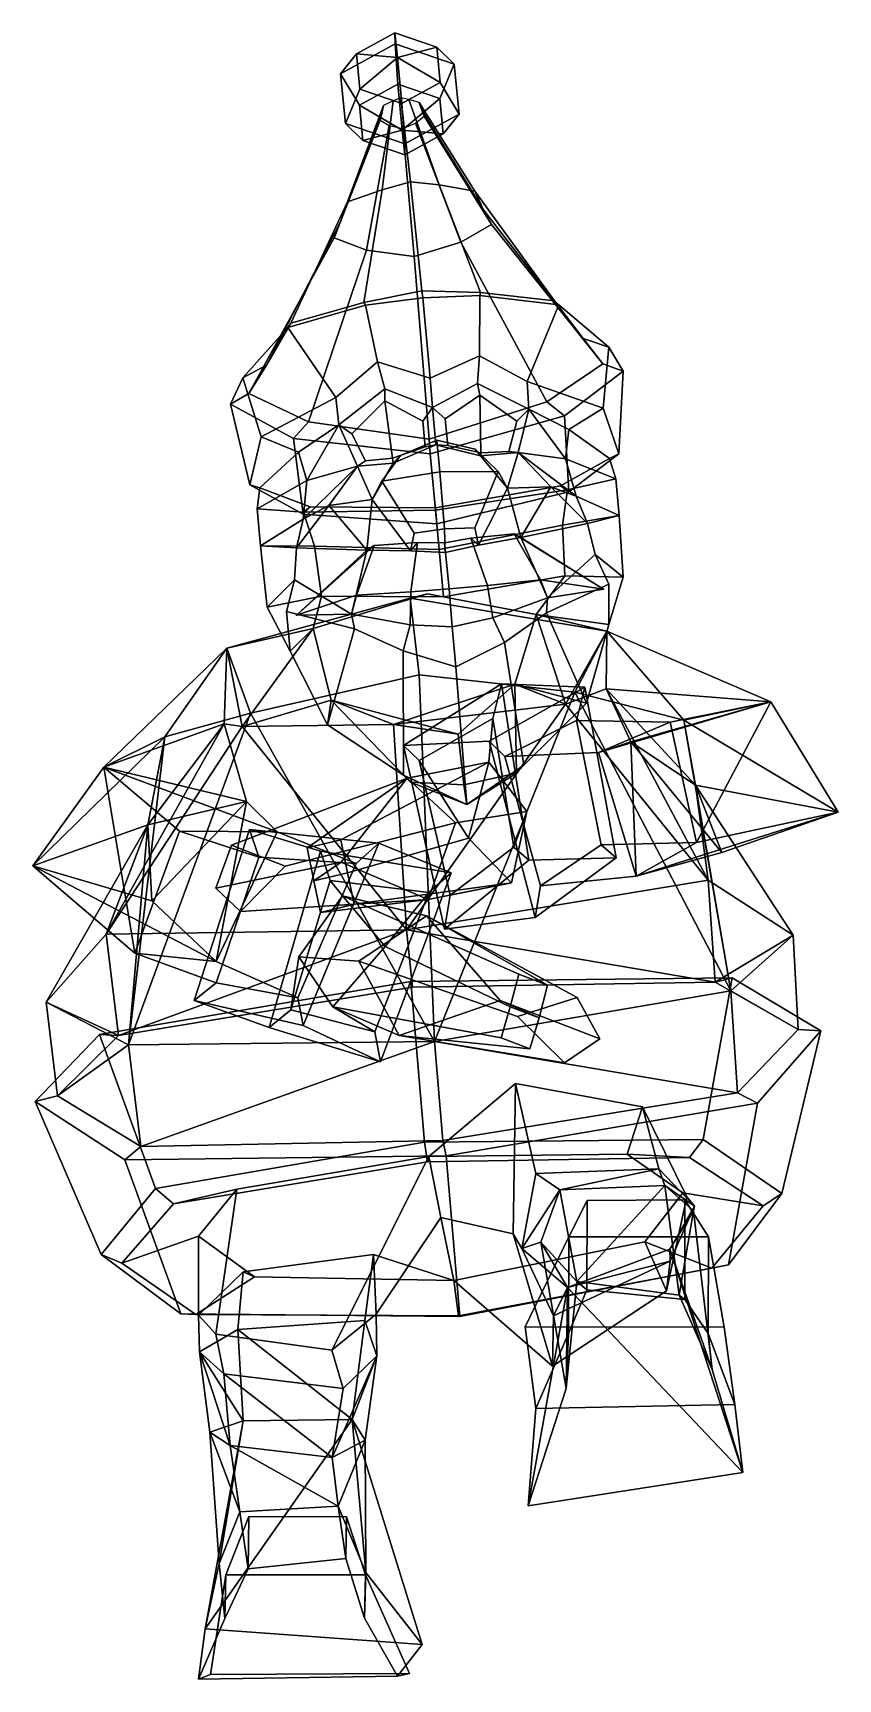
# Model space of a CAD drawing. Extents: x -140 to 131, y -217 to 338.
import ezdxf

# ---------------------------------------------------------------- set-up
doc = ezdxf.new("R2010")
doc.units = 0

msp = doc.modelspace()

# ---------------------------------------------------------------- linework, layer by layer
for p in [(52.310474, 150.238586, 73.224724), (-51.315666, 141.533752, 75.017868)]:
    msp.add_point(p)
for points in [[(-31.09775, 330.853638, -37.028065), (-18.115961, 337.945313, -41.72897), (-18.067839, 334.219421, -57.035469), (-36.426888, 324.190308, -50.387428)], [(-30.044968, 313.539124, -60.241127), (-36.426888, 324.190308, -50.387428), (-18.067839, 334.219421, -57.035469), (-17.063179, 320.630829, -64.942032)], [(-17.179356, 329.625916, -27.988865), (-18.115961, 337.945313, -41.72897), (-31.09775, 330.853638, -37.028065)], [(-17.179356, 329.625916, -27.988865), (-3.979493, 333.131622, -37.497318), (-18.115961, 337.945313, -41.72897)], [(-3.979493, 333.131622, -37.497318), (1.924112, 327.411865, -51.051056), (-18.067839, 334.219421, -57.035469), (-18.115961, 337.945313, -41.72897)], [(-2.926713, 315.817108, -60.710381), (-17.063179, 320.630829, -64.942032), (-18.067839, 334.219421, -57.035469), (1.924112, 327.411865, -51.051056)], [(-34.793976, 307.353577, -37.754936), (-29.94311, 318.948303, -28.095581), (-31.09775, 330.853638, -37.028065), (-36.426888, 324.190308, -50.387428)], [(-29.94311, 318.948303, -28.095581), (-17.179356, 329.625916, -27.988865), (-31.09775, 330.853638, -37.028065)], [(-15.80668, 314.134644, -23.863966), (-17.179356, 329.625916, -27.988865), (-29.94311, 318.948303, -28.095581)], [(-2.824854, 321.226288, -28.564835), (-3.979493, 333.131622, -37.497318), (-17.179356, 329.625916, -27.988865)], [(-15.80668, 314.134644, -23.863966), (-2.824854, 321.226288, -28.564835), (-17.179356, 329.625916, -27.988865)], [(3.557024, 310.575134, -38.418564), (1.924112, 327.411865, -51.051056), (-3.979493, 333.131622, -37.497318), (-2.824854, 321.226288, -28.564835)], [(-34.793976, 307.353577, -37.754936), (-36.426888, 324.190308, -50.387428), (-30.044968, 313.539124, -60.241127), (-28.890329, 301.633789, -51.308643)], [(3.557024, 310.575134, -38.418564), (-1.772074, 303.911774, -51.777897), (-2.926713, 315.817108, -60.710381), (1.924112, 327.411865, -51.051056)], [(-14.802022, 300.546051, -31.770546), (-15.80668, 314.134644, -23.863966), (-29.94311, 318.948303, -28.095581), (-34.793976, 307.353577, -37.754936)], [(-15.690507, 305.139496, -60.817104), (-30.044968, 313.539124, -60.241127), (-17.063179, 320.630829, -64.942032)], [(-15.690507, 305.139496, -60.817104), (-17.063179, 320.630829, -64.942032), (-2.926713, 315.817108, -60.710381)], [(-14.802022, 300.546051, -31.770546), (3.557024, 310.575134, -38.418564), (-2.824854, 321.226288, -28.564835), (-15.80668, 314.134644, -23.863966)], [(-21.986198, 313.460205, -33.576748), (-22.573326, 310.752258, -37.150131), (-36.467663, 274.246063, -8.217451), (-34.121082, 280.918732, 4.417668)], [(-18.735666, 315.024048, -31.893124), (-21.986198, 313.460205, -33.576748), (-34.121082, 280.918732, 4.417668), (-22.390818, 285.048065, 10.368947)], [(-28.890329, 301.633789, -51.308643), (-30.044968, 313.539124, -60.241127), (-15.690507, 305.139496, -60.817104)], [(-16.09548, 315.999146, -30.923422), (-18.735666, 315.024048, -31.893124), (-22.390818, 285.048065, 10.368947), (-12.89083, 287.680908, 13.796176)], [(-16.09548, 315.999146, -30.923422), (-12.89083, 287.680908, 13.796176), (-3.208226, 286.659454, 10.037011), (-13.364542, 315.47525, -31.986067)], [(-1.772074, 303.911774, -51.777897), (-15.690507, 305.139496, -60.817104), (-2.926713, 315.817108, -60.710381)], [(-13.364542, 315.47525, -31.986067), (-3.208226, 286.659454, 10.037011), (8.834949, 284.52713, 3.674358), (-9.958509, 314.470551, -33.784874)], [(-9.958509, 314.470551, -33.784874), (8.834949, 284.52713, 3.674358), (11.826026, 278.302826, -9.053124), (-9.051095, 311.888153, -37.384117)], [(-9.051095, 311.888153, -37.384117), (11.826026, 278.302826, -9.053124), (14.52936, 273.306458, -19.324682), (-8.237766, 309.81192, -40.28883)], [(-22.573326, 310.752258, -37.150131), (-23.128296, 308.561066, -40.031166), (-38.651108, 268.839172, -18.404448), (-36.467663, 274.246063, -8.217451)], [(-23.128296, 308.561066, -40.031166), (-20.012053, 306.726471, -42.910744), (-27.71855, 264.651459, -28.588579), (-38.651108, 268.839172, -18.404448)], [(-14.802022, 300.546051, -31.770546), (-34.793976, 307.353577, -37.754936), (-28.890329, 301.633789, -51.308643), (-14.753897, 296.820129, -47.077026)], [(-20.012053, 306.726471, -42.910744), (-15.471687, 305.695557, -44.892948), (-11.635597, 262.562592, -35.600399), (-27.71855, 264.651459, -28.588579)], [(-11.10146, 307.474976, -43.064934), (4.104993, 267.324707, -29.139254), (-11.635597, 262.562592, -35.600399), (-15.471687, 305.695557, -44.892948)], [(-14.802022, 300.546051, -31.770546), (-14.753897, 296.820129, -47.077026), (-1.772074, 303.911774, -51.777897), (3.557024, 310.575134, -38.418564)], [(-8.237766, 309.81192, -40.28883), (14.52936, 273.306458, -19.324682), (4.104993, 267.324707, -29.139254), (-11.10146, 307.474976, -43.064934)], [(-14.753897, 296.820129, -47.077026), (-28.890329, 301.633789, -51.308643), (-15.690507, 305.139496, -60.817104)], [(-14.753897, 296.820129, -47.077026), (-15.690507, 305.139496, -60.817104), (-1.772074, 303.911774, -51.777897)], [(-53.196445, 240.064392, 41.470234), (-28.628754, 247.021332, 53.058144), (-22.390818, 285.048065, 10.368947), (-34.121082, 280.918732, 4.417668)], [(-8.976622, 250.89801, 59.812428), (-12.89083, 287.680908, 13.796176), (-22.390818, 285.048065, 10.368947), (-28.628754, 247.021332, 53.058144)], [(-8.976622, 250.89801, 59.812428), (10.803007, 250.333679, 52.375816), (-3.208226, 286.659454, 10.037011), (-12.89083, 287.680908, 13.796176)], [(35.774071, 247.538086, 39.930687), (8.834949, 284.52713, 3.674358), (-3.208226, 286.659454, 10.037011), (10.803007, 250.333679, 52.375816)], [(45.484093, 234.818146, 14.953618), (11.826026, 278.302826, -9.053124), (8.834949, 284.52713, 3.674358), (35.774071, 247.538086, 39.930687)], [(-61.50135, 225.831116, 16.804895), (-53.196445, 240.064392, 41.470234), (-34.121082, 280.918732, 4.417668), (-36.467663, 274.246063, -8.217451)], [(52.123619, 226.270966, -6.510263), (14.52936, 273.306458, -19.324682), (11.826026, 278.302826, -9.053124), (45.484093, 234.818146, 14.953618)], [(-67.355835, 216.234436, -4.44279), (-61.50135, 225.831116, 16.804895), (-36.467663, 274.246063, -8.217451), (-38.651108, 268.839172, -18.404448)], [(33.225094, 213.467804, -24.667154), (4.104993, 267.324707, -29.139254), (14.52936, 273.306458, -19.324682), (52.123619, 226.270966, -6.510263)], [(-47.221821, 206.710083, -23.275101), (-67.355835, 216.234436, -4.44279), (-38.651108, 268.839172, -18.404448), (-27.71855, 264.651459, -28.588579)], [(-6.51823, 200.836334, -41.140907), (-11.635597, 262.562592, -35.600399), (4.104993, 267.324707, -29.139254), (33.225094, 213.467804, -24.667154)], [(-6.51823, 200.836334, -41.140907), (-47.221821, 206.710083, -23.275101), (-27.71855, 264.651459, -28.588579), (-11.635597, 262.562592, -35.600399)], [(-8.709091, 248.604309, 64.13826), (-8.976622, 250.89801, 59.812428), (-28.628754, 247.021332, 53.058144), (-28.072344, 246.13562, 58.369961)], [(-8.709091, 248.604309, 64.13826), (10.584931, 249.382904, 57.701035), (10.803007, 250.333679, 52.375816), (-8.976622, 250.89801, 59.812428)], [(10.584931, 249.382904, 57.701035), (37.218426, 246.242554, 45.051605), (35.774071, 247.538086, 39.930687), (10.803007, 250.333679, 52.375816)], [(-28.072344, 246.13562, 58.369961), (-28.628754, 247.021332, 53.058144), (-53.196445, 240.064392, 41.470234), (-54.227703, 238.560883, 46.633991)], [(-23.928926, 226.919464, 67.832649), (-28.072344, 246.13562, 58.369961), (-54.227703, 238.560883, 46.633991), (-38.058392, 214.882599, 59.452843)], [(-6.258062, 221.406067, 73.749802), (-8.709091, 248.604309, 64.13826), (-28.072344, 246.13562, 58.369961), (-23.928926, 226.919464, 67.832649)], [(-6.258062, 221.406067, 73.749802), (10.502479, 229.049408, 67.511551), (10.584931, 249.382904, 57.701035), (-8.709091, 248.604309, 64.13826)], [(10.502479, 229.049408, 67.511551), (26.543497, 220.309296, 58.33498), (37.218426, 246.242554, 45.051605), (10.584931, 249.382904, 57.701035)], [(26.543497, 220.309296, 58.33498), (52.186298, 211.328247, 41.640083), (54.091755, 231.967224, 17.209751), (37.218426, 246.242554, 45.051605)], [(37.218426, 246.242554, 45.051605), (54.091755, 231.967224, 17.209751), (45.484093, 234.818146, 14.953618), (35.774071, 247.538086, 39.930687)], [(-54.227703, 238.560883, 46.633991), (-53.196445, 240.064392, 41.470234), (-61.50135, 225.831116, 16.804895), (-69.430336, 221.591125, 19.347179)], [(-38.058392, 214.882599, 59.452843), (-54.227703, 238.560883, 46.633991), (-69.430336, 221.591125, 19.347179), (-63.271271, 201.629578, 43.637959)], [(54.091755, 231.967224, 17.209751), (58.895744, 223.803955, -7.296139), (52.123619, 226.270966, -6.510263), (45.484093, 234.818146, 14.953618)], [(-6.258062, 221.406067, 73.749802), (-5.436036, 211.544983, 73.384293), (9.746871, 219.69873, 69.439987), (10.502479, 229.049408, 67.511551)], [(10.502479, 229.049408, 67.511551), (9.746871, 219.69873, 69.439987), (27.041771, 211.037048, 59.096325), (26.543497, 220.309296, 58.33498)], [(52.186298, 211.328247, 41.640083), (57.4706, 195.960205, 7.14798), (58.895744, 223.803955, -7.296139), (54.091755, 231.967224, 17.209751)], [(-69.430336, 221.591125, 19.347179), (-61.50135, 225.831116, 16.804895), (-67.355835, 216.234436, -4.44279), (-73.644623, 212.670288, -5.00266)], [(-23.928926, 226.919464, 67.832649), (-38.058392, 214.882599, 59.452843), (-36.976837, 205.659363, 60.204105), (-21.559189, 217.856445, 69.795959)], [(-6.258062, 221.406067, 73.749802), (-23.928926, 226.919464, 67.832649), (-21.559189, 217.856445, 69.795959), (-5.436036, 211.544983, 73.384293)], [(58.895744, 223.803955, -7.296139), (39.129761, 208.764801, -26.944698), (33.225094, 213.467804, -24.667154), (52.123619, 226.270966, -6.510263)], [(57.4706, 195.960205, 7.14798), (40.575573, 183.064087, -16.224274), (39.129761, 208.764801, -26.944698), (58.895744, 223.803955, -7.296139)], [(-63.271271, 201.629578, 43.637959), (-69.430336, 221.591125, 19.347179), (-73.644623, 212.670288, -5.00266), (-67.100349, 185.495972, 9.303557)], [(-21.504839, 213.802917, 68.272797), (-21.559189, 217.856445, 69.795959), (-36.976837, 205.659363, 60.204105), (-32.683186, 202.656799, 60.547165)], [(-21.504839, 213.802917, 68.272797), (-8.686004, 206.977936, 71.338875), (-5.436036, 211.544983, 73.384293), (-21.559189, 217.856445, 69.795959)], [(10.554687, 215.772034, 67.661896), (9.746871, 219.69873, 69.439987), (-5.436036, 211.544983, 73.384293), (-1.100831, 207.768738, 71.360077)], [(10.554687, 215.772034, 67.661896), (23.075947, 206.953064, 57.106106), (27.041771, 211.037048, 59.096325), (9.746871, 219.69873, 69.439987)], [(40.612278, 204.157532, 43.595154), (52.186298, 211.328247, 41.640083), (26.543497, 220.309296, 58.33498), (27.041771, 211.037048, 59.096325)], [(-73.644623, 212.670288, -5.00266), (-67.355835, 216.234436, -4.44279), (-47.221821, 206.710083, -23.275101), (-52.334145, 201.081635, -25.362007)], [(-67.100349, 185.495972, 9.303557), (-73.644623, 212.670288, -5.00266), (-52.334145, 201.081635, -25.362007), (-49.104229, 175.530792, -14.672454)], [(-50.603203, 196.495239, 45.17355), (-36.976837, 205.659363, 60.204105), (-38.058392, 214.882599, 59.452843), (-63.271271, 201.629578, 43.637959)], [(-18.943043, 194.486633, 70.383904), (-21.504839, 213.802917, 68.272797), (-32.683186, 202.656799, 60.547165), (-28.079144, 193.610474, 65.36525)], [(-8.686004, 206.977936, 71.338875), (-21.504839, 213.802917, 68.272797), (-18.943043, 194.486633, 70.383904), (-7.906913, 198.25116, 73.998474)], [(-7.906913, 198.25116, 73.998474), (-4.313829, 198.956299, 77.124901), (-5.436036, 211.544983, 73.384293), (-8.686004, 206.977936, 71.338875)], [(39.129761, 208.764801, -26.944698), (-6.15691, 195.905212, -44.198242), (-6.51823, 200.836334, -41.140907), (33.225094, 213.467804, -24.667154)], [(-0.288642, 198.703918, 74.291512), (-1.100831, 207.768738, 71.360077), (-5.436036, 211.544983, 73.384293), (-4.313829, 198.956299, 77.124901)], [(-1.100831, 207.768738, 71.360077), (-0.288642, 198.703918, 74.291512), (10.901146, 196.264465, 69.374237), (10.554687, 215.772034, 67.661896)], [(10.901146, 196.264465, 69.374237), (20.343382, 196.768372, 62.851719), (23.075947, 206.953064, 57.106106), (10.554687, 215.772034, 67.661896)], [(52.186298, 211.328247, 41.640083), (40.612278, 204.157532, 43.595154), (54.301819, 194.362915, 7.99861), (57.4706, 195.960205, 7.14798)], [(-52.334145, 201.081635, -25.362007), (-47.221821, 206.710083, -23.275101), (-6.51823, 200.836334, -41.140907), (-6.15691, 195.905212, -44.198242)], [(-47.776405, 186.885895, 47.461868), (-36.976837, 205.659363, 60.204105), (-50.603203, 196.495239, 45.17355)], [(-30.748943, 191.778778, 66.764938), (-36.976837, 205.659363, 60.204105), (-47.776405, 186.885895, 47.461868)], [(-28.079144, 193.610474, 65.36525), (-32.683186, 202.656799, 60.547165), (-36.976837, 205.659363, 60.204105), (-30.748943, 191.778778, 66.764938)], [(40.575573, 183.064087, -16.224274), (-3.999043, 172.328552, -33.947655), (-6.15691, 195.905212, -44.198242), (39.129761, 208.764801, -26.944698)], [(20.343382, 196.768372, 62.851719), (23.445198, 196.331207, 65.827156), (27.041771, 211.037048, 59.096325), (23.075947, 206.953064, 57.106106)], [(23.445198, 196.331207, 65.827156), (39.507999, 194.217957, 45.951496), (27.041771, 211.037048, 59.096325)], [(39.507999, 194.217957, 45.951496), (40.612278, 204.157532, 43.595154), (27.041771, 211.037048, 59.096325)], [(-63.271271, 201.629578, 43.637959), (-67.100349, 185.495972, 9.303557), (-63.682224, 184.452026, 10.040207), (-50.603203, 196.495239, 45.17355)], [(-49.104229, 175.530792, -14.672454), (-52.334145, 201.081635, -25.362007), (-6.15691, 195.905212, -44.198242), (-3.999043, 172.328552, -33.947655)], [(-2.928144, 189.830414, 97.915535), (-3.937925, 200.528687, 91.494995), (-16.221163, 195.411438, 88.958778), (-22.539766, 186.703186, 91.975098)], [(-3.937925, 200.528687, 91.494995), (-4.313829, 198.956299, 77.124901), (-18.723383, 192.798187, 72.973656), (-16.221163, 195.411438, 88.958778)], [(-3.937925, 200.528687, 91.494995), (8.93224, 197.524353, 88.523521), (10.769699, 195.275696, 72.463303), (-4.313829, 198.956299, 77.124901)], [(-2.928144, 189.830414, 97.915535), (16.714527, 190.000671, 91.295845), (8.93224, 197.524353, 88.523521), (-3.937925, 200.528687, 91.494995)], [(40.612278, 204.157532, 43.595154), (39.507999, 194.217957, 45.951496), (56.426464, 187.534454, 10.37448), (54.301819, 194.362915, 7.99861)], [(-50.603203, 196.495239, 45.17355), (-63.682224, 184.452026, 10.040207), (-64.555389, 177.371704, 12.467952), (-47.776405, 186.885895, 47.461868)], [(-18.943043, 194.486633, 70.383904), (-28.079144, 193.610474, 65.36525), (-30.748943, 191.778778, 66.764938), (-18.723383, 192.798187, 72.973656)], [(-22.539766, 186.703186, 91.975098), (-16.221163, 195.411438, 88.958778), (-18.723383, 192.798187, 72.973656), (-25.832642, 180.46698, 75.436501)], [(-18.943043, 194.486633, 70.383904), (-18.723383, 192.798187, 72.973656), (-4.313829, 198.956299, 77.124901), (-7.906913, 198.25116, 73.998474)], [(10.901146, 196.264465, 69.374237), (-0.288642, 198.703918, 74.291512), (-4.313829, 198.956299, 77.124901), (10.769699, 195.275696, 72.463303)], [(16.714527, 190.000671, 91.295845), (19.916317, 184.309998, 74.644867), (10.769699, 195.275696, 72.463303), (8.93224, 197.524353, 88.523521)], [(10.901146, 196.264465, 69.374237), (10.769699, 195.275696, 72.463303), (23.445198, 196.331207, 65.827156), (20.343382, 196.768372, 62.851719)], [(19.916317, 184.309998, 74.644867), (23.445198, 196.331207, 65.827156), (10.769699, 195.275696, 72.463303)], [(34.50766, 184.772705, 71.451401), (23.445198, 196.331207, 65.827156), (19.916317, 184.309998, 74.644867)], [(34.50766, 184.772705, 71.451401), (43.060196, 181.609009, 48.394531), (23.445198, 196.331207, 65.827156)], [(43.060196, 181.609009, 48.394531), (39.507999, 194.217957, 45.951496), (23.445198, 196.331207, 65.827156)], [(57.4706, 195.960205, 7.14798), (54.301819, 194.362915, 7.99861), (37.793995, 185.136353, -16.910778), (40.575573, 183.064087, -16.224274)], [(-49.089893, 173.868164, 49.989098), (-30.748943, 191.778778, 66.764938), (-47.776405, 186.885895, 47.461868)], [(-40.397778, 178.480499, 72.747566), (-30.748943, 191.778778, 66.764938), (-49.089893, 173.868164, 49.989098)], [(-40.397778, 178.480499, 72.747566), (-25.832642, 180.46698, 75.436501), (-30.748943, 191.778778, 66.764938)], [(-25.832642, 180.46698, 75.436501), (-18.723383, 192.798187, 72.973656), (-30.748943, 191.778778, 66.764938)], [(-1.351454, 170.60321, 95.694229), (-2.928144, 189.830414, 97.915535), (-22.539766, 186.703186, 91.975098), (-11.633307, 169.196899, 90.644081)], [(-1.351454, 170.60321, 95.694229), (8.841277, 170.916809, 90.289787), (16.714527, 190.000671, 91.295845), (-2.928144, 189.830414, 97.915535)], [(8.841277, 170.916809, 90.289787), (10.054661, 165.159729, 78.33577), (19.916317, 184.309998, 74.644867), (16.714527, 190.000671, 91.295845)], [(56.426464, 187.534454, 10.37448), (40.188259, 183.777039, -19.266632), (37.793995, 185.136353, -16.910778), (54.301819, 194.362915, 7.99861)], [(39.507999, 194.217957, 45.951496), (43.060196, 181.609009, 48.394531), (57.575623, 175.100555, 15.160482), (56.426464, 187.534454, 10.37448)], [(-67.100349, 185.495972, 9.303557), (-49.104229, 175.530792, -14.672454), (-46.732468, 178.035919, -15.448132), (-63.682224, 184.452026, 10.040207)], [(-47.776405, 186.885895, 47.461868), (-64.555389, 177.371704, 12.467952), (-63.449638, 164.934174, 17.254705), (-49.089893, 173.868164, 49.989098)], [(-64.555389, 177.371704, 12.467952), (-63.682224, 184.452026, 10.040207), (-46.732468, 178.035919, -15.448132), (-48.946007, 176.289551, -17.724251)], [(-11.633307, 169.196899, 90.644081), (-22.539766, 186.703186, 91.975098), (-25.832642, 180.46698, 75.436501), (-12.794377, 163.240356, 78.731148)], [(40.575573, 183.064087, -16.224274), (37.793995, 185.136353, -16.910778), (-4.433568, 177.720978, -32.881222), (-3.999043, 172.328552, -33.947655)], [(40.188259, 183.777039, -19.266632), (-4.372538, 176.918884, -33.2481), (-4.433568, 177.720978, -32.881222), (37.793995, 185.136353, -16.910778)], [(38.453064, 171.833344, -18.321175), (-3.186795, 163.67218, -29.029402), (-4.372538, 176.918884, -33.2481), (40.188259, 183.777039, -19.266632)], [(10.054661, 165.159729, 78.33577), (24.404377, 167.750061, 71.775093), (19.916317, 184.309998, 74.644867)], [(24.404377, 167.750061, 71.775093), (34.50766, 184.772705, 71.451401), (19.916317, 184.309998, 74.644867)], [(24.404377, 167.750061, 71.775093), (46.928848, 172.459839, 49.710739), (34.50766, 184.772705, 71.451401)], [(46.928848, 172.459839, 49.710739), (43.060196, 181.609009, 48.394531), (34.50766, 184.772705, 71.451401)], [(57.575623, 175.100555, 15.160482), (38.453064, 171.833344, -18.321175), (40.188259, 183.777039, -19.266632), (56.426464, 187.534454, 10.37448)], [(-51.330959, 164.205811, 51.41103), (-40.397778, 178.480499, 72.747566), (-49.089893, 173.868164, 49.989098)], [(-27.591925, 163.382263, 72.674843), (-40.397778, 178.480499, 72.747566), (-51.330959, 164.205811, 51.41103)], [(-49.104229, 175.530792, -14.672454), (-3.999043, 172.328552, -33.947655), (-4.433568, 177.720978, -32.881222), (-46.732468, 178.035919, -15.448132)], [(-48.946007, 176.289551, -17.724251), (-46.732468, 178.035919, -15.448132), (-4.433568, 177.720978, -32.881222), (-4.372538, 176.918884, -33.2481)], [(-27.591925, 163.382263, 72.674843), (-25.832642, 180.46698, 75.436501), (-40.397778, 178.480499, 72.747566)], [(-12.794377, 163.240356, 78.731148), (-25.832642, 180.46698, 75.436501), (-27.591925, 163.382263, 72.674843)], [(43.060196, 181.609009, 48.394531), (46.928848, 172.459839, 49.710739), (57.575623, 175.100555, 15.160482)], [(-63.449638, 164.934174, 17.254705), (-64.555389, 177.371704, 12.467952), (-48.946007, 176.289551, -17.724251), (-45.211731, 164.805328, -16.873438)], [(-49.089893, 173.868164, 49.989098), (-63.449638, 164.934174, 17.254705), (-51.330959, 164.205811, 51.41103)], [(-45.211731, 164.805328, -16.873438), (-48.946007, 176.289551, -17.724251), (-4.372538, 176.918884, -33.2481), (-3.186795, 163.67218, -29.029402)], [(49.462704, 161.964325, 52.055218), (46.928848, 172.459839, 49.710739), (24.404377, 167.750061, 71.775093), (33.436913, 147.34314, 82.420639)], [(58.982723, 154.305176, 20.83552), (39.200333, 154.800964, -11.840628), (38.453064, 171.833344, -18.321175), (57.575623, 175.100555, 15.160482)], [(49.462704, 161.964325, 52.055218), (58.982723, 154.305176, 20.83552), (57.575623, 175.100555, 15.160482), (46.928848, 172.459839, 49.710739)], [(-1.351454, 170.60321, 95.694229), (-11.633307, 169.196899, 90.644081), (-12.794377, 163.240356, 78.731148), (-1.131673, 162.674316, 84.891525)], [(39.200333, 154.800964, -11.840628), (-1.703339, 147.625305, -21.199635), (-3.186795, 163.67218, -29.029402), (38.453064, 171.833344, -18.321175)], [(-1.351454, 170.60321, 95.694229), (-1.131673, 162.674316, 84.891525), (10.054661, 165.159729, 78.33577), (8.841277, 170.916809, 90.289787)], [(13.115193, 151.548096, 100.700623), (7.547039, 167.527954, 86.234596), (-1.329135, 165.946838, 89.36657), (0.189112, 150.400208, 101.635147)], [(-1.329135, 165.946838, 89.36657), (7.547039, 167.527954, 86.234596), (10.054661, 165.159729, 78.33577), (-1.131673, 162.674316, 84.891525)], [(7.547039, 167.527954, 86.234596), (13.115193, 151.548096, 100.700623), (31.07494, 153.462097, 91.456795), (22.16824, 168.990356, 85.813774)], [(22.16824, 168.990356, 85.813774), (24.404377, 167.750061, 71.775093), (10.054661, 165.159729, 78.33577), (7.547039, 167.527954, 86.234596)], [(31.07494, 153.462097, 91.456795), (52.310474, 150.238586, 73.224724), (22.16824, 168.990356, 85.813774)], [(22.16824, 168.990356, 85.813774), (52.310474, 150.238586, 73.224724), (24.404377, 167.750061, 71.775093)], [(52.310474, 150.238586, 73.224724), (33.436913, 147.34314, 82.420639), (24.404377, 167.750061, 71.775093)], [(-51.996845, 153.441528, 53.810879), (-51.330959, 164.205811, 51.41103), (-63.449638, 164.934174, 17.254705), (-61.173019, 144.211853, 22.914698)], [(-61.173019, 144.211853, 22.914698), (-63.449638, 164.934174, 17.254705), (-45.211731, 164.805328, -16.873438), (-42.884827, 147.90564, -10.420224)], [(-51.996845, 153.441528, 53.810879), (-32.723408, 141.785522, 83.565475), (-27.591925, 163.382263, 72.674843), (-51.330959, 164.205811, 51.41103)], [(-31.105995, 148.23877, 92.532768), (-25.112993, 165.018616, 86.631935), (-51.315666, 141.533752, 75.017868)], [(-25.112993, 165.018616, 86.631935), (-27.591925, 163.382263, 72.674843), (-51.315666, 141.533752, 75.017868)], [(-51.315666, 141.533752, 75.017868), (-27.591925, 163.382263, 72.674843), (-32.723408, 141.785522, 83.565475)], [(-42.884827, 147.90564, -10.420224), (-45.211731, 164.805328, -16.873438), (-3.186795, 163.67218, -29.029402), (-1.703339, 147.625305, -21.199635)], [(-10.446972, 166.016418, 86.545967), (-25.112993, 165.018616, 86.631935), (-31.105995, 148.23877, 92.532768), (-12.771745, 149.373535, 101.148575)], [(-25.112993, 165.018616, 86.631935), (-10.446972, 166.016418, 86.545967), (-12.794377, 163.240356, 78.731148), (-27.591925, 163.382263, 72.674843)], [(-1.329135, 165.946838, 89.36657), (-1.131673, 162.674316, 84.891525), (-12.794377, 163.240356, 78.731148), (-10.446972, 166.016418, 86.545967)], [(-12.771745, 149.373535, 101.148575), (0.189112, 150.400208, 101.635147), (-1.329135, 165.946838, 89.36657), (-10.446972, 166.016418, 86.545967)], [(49.462704, 161.964325, 52.055218), (33.436913, 147.34314, 82.420639), (33.031548, 142.323944, 74.254181), (54.134338, 151.929352, 57.359219)], [(54.096825, 138.394043, 28.308523), (58.982723, 154.305176, 20.83552), (49.462704, 161.964325, 52.055218), (54.134338, 151.929352, 57.359219)], [(-53.448128, 129.360046, 30.169483), (-54.744423, 142.783325, 59.243259), (-51.996845, 153.441528, 53.810879), (-61.173019, 144.211853, 22.914698)], [(-51.996845, 153.441528, 53.810879), (-54.744423, 142.783325, 59.243259), (-31.767431, 136.880676, 75.375458), (-32.723408, 141.785522, 83.565475)], [(0.189112, 150.400208, 101.635147), (-12.771745, 149.373535, 101.148575), (-12.975084, 138.216675, 93.333221), (1.219868, 137.596497, 99.047218)], [(29.550827, 141.746887, 16.951111), (-7.090358, 148.712067, -3.671286), (-1.703339, 147.625305, -21.199635), (39.200333, 154.800964, -11.840628)], [(0.189112, 150.400208, 101.635147), (1.219868, 137.596497, 99.047218), (14.90778, 140.558899, 92.850739), (13.115193, 151.548096, 100.700623)], [(13.115193, 151.548096, 100.700623), (14.90778, 140.558899, 92.850739), (33.436913, 147.34314, 82.420639), (31.07494, 153.462097, 91.456795)], [(54.096825, 138.394043, 28.308523), (29.550827, 141.746887, 16.951111), (39.200333, 154.800964, -11.840628), (58.982723, 154.305176, 20.83552)], [(33.436913, 147.34314, 82.420639), (52.310474, 150.238586, 73.224724), (31.07494, 153.462097, 91.456795)], [(33.031548, 142.323944, 74.254181), (46.589062, 111.846008, 50.107536), (54.096825, 138.394043, 28.308523), (54.134338, 151.929352, 57.359219)], [(-12.974791, 147.223877, -7.920342), (-74.887428, 130.367554, -10.459659), (-45.714195, 137.030029, 16.683235), (-7.090358, 148.712067, -3.671286)], [(-12.974791, 147.223877, -7.920342), (-9.891615, 121.362091, -55.103184), (-66.794884, 108.48111, -48.796509), (-74.887428, 130.367554, -10.459659)], [(-53.448128, 129.360046, 30.169483), (-61.173019, 144.211853, 22.914698), (-42.884827, 147.90564, -10.420224), (-45.714195, 137.030029, 16.683235)], [(-32.723408, 141.785522, 83.565475), (-31.105995, 148.23877, 92.532768), (-51.315666, 141.533752, 75.017868)], [(-45.714195, 137.030029, 16.683235), (-42.884827, 147.90564, -10.420224), (-1.703339, 147.625305, -21.199635), (-7.090358, 148.712067, -3.671286)], [(-12.771745, 149.373535, 101.148575), (-31.105995, 148.23877, 92.532768), (-32.723408, 141.785522, 83.565475), (-12.975084, 138.216675, 93.333221)], [(-7.090358, 148.712067, -3.671286), (29.550827, 141.746887, 16.951111), (53.435135, 136.09613, -10.607792), (-12.974791, 147.223877, -7.920342)], [(-12.974791, 147.223877, -7.920342), (53.435135, 136.09613, -10.607792), (42.676132, 115.52652, -46.586617), (-9.891615, 121.362091, -55.103184)], [(18.860449, 132.307861, 96.641251), (33.031548, 142.323944, 74.254181), (33.436913, 147.34314, 82.420639), (14.90778, 140.558899, 92.850739)], [(-31.767431, 136.880676, 75.375458), (-54.744423, 142.783325, 59.243259), (-53.448128, 129.360046, 30.169483), (-40.873482, 104.498962, 51.620991)], [(-15.363723, 129.432983, 97.233467), (-12.975084, 138.216675, 93.333221), (-32.723408, 141.785522, 83.565475), (-31.767431, 136.880676, 75.375458)], [(2.461504, 124.010895, 104.850266), (18.860449, 132.307861, 96.641251), (14.90778, 140.558899, 92.850739), (1.219868, 137.596497, 99.047218)], [(25.365238, 90.909088, 86.839035), (46.589062, 111.846008, 50.107536), (33.031548, 142.323944, 74.254181), (18.860449, 132.307861, 96.641251)], [(46.589062, 111.846008, 50.107536), (22.352001, 118.178101, 43.758274), (29.550827, 141.746887, 16.951111), (54.096825, 138.394043, 28.308523)], [(39.495354, 111.505981, 49.386021), (29.550827, 141.746887, 16.951111), (22.352001, 118.178101, 43.758274)], [(53.435135, 136.09613, -10.607792), (29.550827, 141.746887, 16.951111), (39.495354, 111.505981, 49.386021)], [(-74.887428, 130.367554, -10.459659), (-69.680649, 103.89444, 46.99855), (-45.714195, 137.030029, 16.683235)], [(-69.680649, 103.89444, 46.99855), (-39.585938, 112.80484, 43.453117), (-45.714195, 137.030029, 16.683235)], [(-40.873482, 104.498962, 51.620991), (-53.448128, 129.360046, 30.169483), (-45.714195, 137.030029, 16.683235), (-39.585938, 112.80484, 43.453117)], [(-15.205886, 87.501022, 87.541077), (-15.363723, 129.432983, 97.233467), (-31.767431, 136.880676, 75.375458), (-40.873482, 104.498962, 51.620991)], [(2.461504, 124.010895, 104.850266), (1.219868, 137.596497, 99.047218), (-12.975084, 138.216675, 93.333221), (-15.363723, 129.432983, 97.233467)], [(53.241558, 116.668213, 29.077599), (53.435135, 136.09613, -10.607792), (39.495354, 111.505981, 49.386021)], [(79.379372, 106.070801, -32.63736), (42.676132, 115.52652, -46.586617), (53.435135, 136.09613, -10.607792)], [(53.241558, 116.668213, 29.077599), (108.771774, 112.232056, 86.573174), (53.435135, 136.09613, -10.607792)], [(79.379372, 106.070801, -32.63736), (53.435135, 136.09613, -10.607792), (108.771774, 112.232056, 86.573174)], [(-75.739075, 104.772217, 25.315462), (-74.887428, 130.367554, -10.459659), (-116.360016, 90.164886, 79.221527)], [(-95.717903, 100.385818, -35.603653), (-116.360016, 90.164886, 79.221527), (-74.887428, 130.367554, -10.459659)], [(-95.717903, 100.385818, -35.603653), (-74.887428, 130.367554, -10.459659), (-66.794884, 108.48111, -48.796509)], [(-75.739075, 104.772217, 25.315462), (-69.680649, 103.89444, 46.99855), (-74.887428, 130.367554, -10.459659)], [(6.149295, 77.644241, 92.881531), (2.461504, 124.010895, 104.850266), (-15.363723, 129.432983, 97.233467), (-15.205886, 87.501022, 87.541077)], [(6.149295, 77.644241, 92.881531), (25.365238, 90.909088, 86.839035), (18.860449, 132.307861, 96.641251), (2.461504, 124.010895, 104.850266)], [(-4.728167, -2.344162, -97.399582), (-66.794884, 108.48111, -48.796509), (-9.891615, 121.362091, -55.103184)], [(3.277077, 101.346924, 41.960354), (-18.547739, 104.546814, 53.432468), (22.352001, 118.178101, 43.758274)], [(-18.547739, 104.546814, 53.432468), (39.495354, 111.505981, 49.386021), (22.352001, 118.178101, 43.758274)], [(13.732066, 98.945114, 88.021461), (-15.155884, 97.555984, 104.171333), (17.837742, 118.324585, 165.860901), (46.029659, 117.172485, 149.943863)], [(-15.155884, 97.555984, 104.171333), (-9.969527, 92.48819, 113.653969), (14.895278, 106.580933, 159.638306), (17.837742, 118.324585, 165.860901)], [(-4.728167, -2.344162, -97.399582), (-9.891615, 121.362091, -55.103184), (42.676132, 115.52652, -46.586617)], [(22.895985, 88.172882, 71.16201), (5.16016, 84.209869, 67.592094), (3.277077, 101.346924, 41.960354), (22.352001, 118.178101, 43.758274)], [(13.732066, 98.945114, 88.021461), (46.029659, 117.172485, 149.943863), (43.185699, 105.99646, 143.93959), (19.002796, 93.75177, 97.655922)], [(27.044321, 58.862381, 181.476151), (17.837742, 118.324585, 165.860901), (14.895278, 106.580933, 159.638306), (22.000322, 63.17485, 172.218231)], [(27.044321, 58.862381, 181.476151), (56.621758, 59.619324, 166.589325), (46.029659, 117.172485, 149.943863), (17.837742, 118.324585, 165.860901)], [(25.365238, 90.909088, 86.839035), (22.895985, 88.172882, 71.16201), (22.352001, 118.178101, 43.758274), (46.589062, 111.846008, 50.107536)], [(87.674194, 52.089005, 88.534683), (53.241558, 116.668213, 29.077599), (39.495354, 111.505981, 49.386021)], [(56.621758, 59.619324, 166.589325), (51.494984, 63.959503, 157.177032), (43.185699, 105.99646, 143.93959), (46.029659, 117.172485, 149.943863)], [(87.674194, 52.089005, 88.534683), (83.391289, 84.09021, 2.658779), (53.241558, 116.668213, 29.077599)], [(83.391289, 84.09021, 2.658779), (61.580799, 98.771576, 66.490768), (53.241558, 116.668213, 29.077599)], [(53.241558, 116.668213, 29.077599), (61.580799, 98.771576, 66.490768), (108.771774, 112.232056, 86.573174)], [(-18.547739, 104.546814, 53.432468), (-39.585938, 112.80484, 43.453117), (-69.680649, 103.89444, 46.99855)], [(-15.205886, 87.501022, 87.541077), (-40.873482, 104.498962, 51.620991), (-39.585938, 112.80484, 43.453117), (-12.854946, 85.169739, 71.78064)], [(-12.854946, 85.169739, 71.78064), (-39.585938, 112.80484, 43.453117), (3.277077, 101.346924, 41.960354), (5.16016, 84.209869, 67.592094)], [(3.277077, 101.346924, 41.960354), (-39.585938, 112.80484, 43.453117), (-18.547739, 104.546814, 53.432468)], [(-14.146712, 35.29631, 117.650528), (39.495354, 111.505981, 49.386021), (-18.547739, 104.546814, 53.432468)], [(-14.146712, 35.29631, 117.650528), (87.674194, 52.089005, 88.534683), (39.495354, 111.505981, 49.386021)], [(95.228317, 14.748047, -61.146111), (-4.728167, -2.344162, -97.399582), (42.676132, 115.52652, -46.586617)], [(95.228317, 14.748047, -61.146111), (42.676132, 115.52652, -46.586617), (79.379372, 106.070801, -32.63736)], [(50.599514, 95.129761, 80.208702), (108.771774, 112.232056, 86.573174), (61.580799, 98.771576, 66.490768)], [(50.599514, 95.129761, 80.208702), (74.795082, 105.343323, 126.39917), (108.771774, 112.232056, 86.573174)], [(83.661354, 64.815155, 140.773331), (108.771774, 112.232056, 86.573174), (74.795082, 105.343323, 126.39917)], [(79.379372, 106.070801, -32.63736), (108.771774, 112.232056, 86.573174), (131.477386, 75.053146, 84.143639)], [(83.661354, 64.815155, 140.773331), (131.477386, 75.053146, 84.143639), (108.771774, 112.232056, 86.573174)], [(-107.993668, -3.464722, -66.85881), (-66.794884, 108.48111, -48.796509), (-4.728167, -2.344162, -97.399582)], [(-107.993668, -3.464722, -66.85881), (-95.717903, 100.385818, -35.603653), (-66.794884, 108.48111, -48.796509)], [(6.71274, 66.231293, 116.207321), (13.611087, 91.894775, 139.355652), (14.895278, 106.580933, 159.638306), (-9.969527, 92.48819, 113.653969)], [(26.387777, 75.247574, 159.976715), (22.000322, 63.17485, 172.218231), (14.895278, 106.580933, 159.638306), (13.611087, 91.894775, 139.355652)], [(74.795082, 105.343323, 126.39917), (50.599514, 95.129761, 80.208702), (19.002796, 93.75177, 97.655922), (43.185699, 105.99646, 143.93959)], [(51.494984, 63.959503, 157.177032), (83.661354, 64.815155, 140.773331), (74.795082, 105.343323, 126.39917), (43.185699, 105.99646, 143.93959)], [(95.228317, 14.748047, -61.146111), (79.379372, 106.070801, -32.63736), (83.391289, 84.09021, 2.658779)], [(83.391289, 84.09021, 2.658779), (79.379372, 106.070801, -32.63736), (131.477386, 75.053146, 84.143639)], [(-95.717903, 100.385818, -35.603653), (-140.28598, 56.912704, 64.645348), (-116.360016, 90.164886, 79.221527)], [(-101.522659, 70.745041, -4.302272), (-140.28598, 56.912704, 64.645348), (-95.717903, 100.385818, -35.603653)], [(-75.739075, 104.772217, 25.315462), (-116.360016, 90.164886, 79.221527), (-68.149353, 78.636292, 61.023655)], [(-115.547798, 33.876221, 82.821983), (-75.739075, 104.772217, 25.315462), (-101.522659, 70.745041, -4.302272)], [(-115.547798, 33.876221, 82.821983), (-69.680649, 103.89444, 46.99855), (-75.739075, 104.772217, 25.315462)], [(-14.146712, 35.29631, 117.650528), (-69.680649, 103.89444, 46.99855), (-115.547798, 33.876221, 82.821983)], [(-107.993668, -3.464722, -66.85881), (-101.522659, 70.745041, -4.302272), (-95.717903, 100.385818, -35.603653)], [(-101.522659, 70.745041, -4.302272), (-75.739075, 104.772217, 25.315462), (-68.149353, 78.636292, 61.023655)], [(-14.146712, 35.29631, 117.650528), (-18.547739, 104.546814, 53.432468), (-69.680649, 103.89444, 46.99855)], [(29.233498, 39.455429, 113.807938), (-1.330528, 35.499283, 128.56749), (-15.155884, 97.555984, 104.171333), (13.732066, 98.945114, 88.021461)], [(-1.330528, 35.499283, 128.56749), (0.60165, 47.059311, 132.875473), (-9.969527, 92.48819, 113.653969), (-15.155884, 97.555984, 104.171333)], [(29.233498, 39.455429, 113.807938), (13.732066, 98.945114, 88.021461), (19.002796, 93.75177, 97.655922), (31.015985, 50.163879, 117.784714)], [(50.599514, 95.129761, 80.208702), (63.30962, 53.460281, 101.761543), (31.015985, 50.163879, 117.784714), (19.002796, 93.75177, 97.655922)], [(63.30962, 53.460281, 101.761543), (50.599514, 95.129761, 80.208702), (61.580799, 98.771576, 66.490768)], [(92.19088, 61.414261, 66.751122), (61.580799, 98.771576, 66.490768), (83.391289, 84.09021, 2.658779)], [(63.30962, 53.460281, 101.761543), (61.580799, 98.771576, 66.490768), (92.19088, 61.414261, 66.751122)], [(-105.939827, 27.411942, 119.595627), (-116.360016, 90.164886, 79.221527), (-140.28598, 56.912704, 64.645348)], [(-57.871025, 68.358276, 78.45047), (-68.149353, 78.636292, 61.023655), (-116.360016, 90.164886, 79.221527)], [(-57.871025, 68.358276, 78.45047), (-116.360016, 90.164886, 79.221527), (-90.853523, 68.641785, 120.108337)], [(-105.939827, 27.411942, 119.595627), (-90.853523, 68.641785, 120.108337), (-116.360016, 90.164886, 79.221527)], [(-47.669949, 62.95787, 114.494637), (-14.004893, 86.457703, 157.21405), (13.611087, 91.894775, 139.355652), (-36.370152, 65.688354, 108.809486)], [(-34.149101, 54.584641, 109.783035), (-36.370152, 65.688354, 108.809486), (13.611087, 91.894775, 139.355652), (6.71274, 66.231293, 116.207321)], [(2.374941, 71.472046, 185.96463), (26.387777, 75.247574, 159.976715), (13.611087, 91.894775, 139.355652), (-14.004893, 86.457703, 157.21405)], [(21.289139, 51.210312, 141.418152), (6.71274, 66.231293, 116.207321), (-9.969527, 92.48819, 113.653969), (0.60165, 47.059311, 132.875473)], [(6.149295, 77.644241, 92.881531), (22.895985, 88.172882, 71.16201), (25.365238, 90.909088, 86.839035)], [(-78.512901, 49.351563, 169.646896), (-73.226868, 63.835312, 184.632584), (-14.004893, 86.457703, 157.21405), (-36.252583, 58.107178, 135.907135)], [(-55.180828, 56.791306, 194.646439), (2.374941, 71.472046, 185.96463), (-14.004893, 86.457703, 157.21405), (-73.226868, 63.835312, 184.632584)], [(-45.515312, 51.827271, 115.364822), (-36.252583, 58.107178, 135.907135), (-14.004893, 86.457703, 157.21405), (-47.669949, 62.95787, 114.494637)], [(6.149295, 77.644241, 92.881531), (-15.205886, 87.501022, 87.541077), (-12.854946, 85.169739, 71.78064)], [(6.149295, 77.644241, 92.881531), (-12.854946, 85.169739, 71.78064), (5.16016, 84.209869, 67.592094)], [(6.149295, 77.644241, 92.881531), (5.16016, 84.209869, 67.592094), (22.895985, 88.172882, 71.16201)], [(87.674194, 52.089005, 88.534683), (116.367233, 33.528427, 6.024084), (83.391289, 84.09021, 2.658779)], [(116.367233, 33.528427, 6.024084), (95.228317, 14.748047, -61.146111), (83.391289, 84.09021, 2.658779)], [(92.19088, 61.414261, 66.751122), (83.391289, 84.09021, 2.658779), (131.477386, 75.053146, 84.143639)], [(-100.191269, 45.152771, 48.195282), (-101.522659, 70.745041, -4.302272), (-68.149353, 78.636292, 61.023655)], [(-78.384377, 24.592957, 83.570686), (-100.191269, 45.152771, 48.195282), (-68.149353, 78.636292, 61.023655)], [(-78.384377, 24.592957, 83.570686), (-68.149353, 78.636292, 61.023655), (-57.871025, 68.358276, 78.45047)], [(-6.871859, 45.545609, 158.306992), (21.289139, 51.210312, 141.418152), (26.387777, 75.247574, 159.976715), (2.374941, 71.472046, 185.96463)], [(21.289139, 51.210312, 141.418152), (0.60165, 47.059311, 132.875473), (22.000322, 63.17485, 172.218231), (26.387777, 75.247574, 159.976715)], [(63.30962, 53.460281, 101.761543), (92.19088, 61.414261, 66.751122), (131.477386, 75.053146, 84.143639)], [(63.30962, 53.460281, 101.761543), (131.477386, 75.053146, 84.143639), (83.661354, 64.815155, 140.773331)], [(-100.191269, 45.152771, 48.195282), (-140.28598, 56.912704, 64.645348), (-101.522659, 70.745041, -4.302272)], [(-115.547798, 33.876221, 82.821983), (-101.522659, 70.745041, -4.302272), (-135.843002, 10.925323, -1.06571)], [(-135.843002, 10.925323, -1.06571), (-101.522659, 70.745041, -4.302272), (-107.993668, -3.464722, -66.85881)], [(-78.417862, 17.435608, 140.749924), (-64.004517, 59.861176, 142.675522), (-90.853523, 68.641785, 120.108337), (-105.939827, 27.411942, 119.595627)], [(-90.853523, 68.641785, 120.108337), (-64.004517, 59.861176, 142.675522), (-31.177286, 57.676437, 100.313698), (-57.871025, 68.358276, 78.45047)], [(-60.494198, 2.332672, 166.535675), (-43.274021, 61.841766, 171.68187), (-67.205276, 69.208191, 151.127197), (-85.847282, 11.422897, 147.258636)], [(-85.847282, 11.422897, 147.258636), (-67.205276, 69.208191, 151.127197), (-64.004517, 59.861176, 142.675522), (-78.417862, 17.435608, 140.749924)], [(-57.871025, 68.358276, 78.45047), (-31.177286, 57.676437, 100.313698), (-50.850708, 12.386475, 103.655159), (-78.384377, 24.592957, 83.570686)], [(-70.235641, 41.528107, 185.282288), (-6.871859, 45.545609, 158.306992), (2.374941, 71.472046, 185.96463), (-55.180828, 56.791306, 194.646439)], [(-23.489716, 64.540802, 93.882813), (-67.205276, 69.208191, 151.127197), (-43.274021, 61.841766, 171.68187), (0.860914, 54.596649, 114.017914)], [(-23.489716, 64.540802, 93.882813), (-31.177286, 57.676437, 100.313698), (-64.004517, 59.861176, 142.675522), (-67.205276, 69.208191, 151.127197)], [(-70.235641, 41.528107, 185.282288), (-55.180828, 56.791306, 194.646439), (-73.226868, 63.835312, 184.632584), (-78.512901, 49.351563, 169.646896)], [(-60.494198, 2.332672, 166.535675), (-53.181854, 8.287872, 160.147125), (-39.974644, 52.002441, 162.873154), (-43.274021, 61.841766, 171.68187)], [(-49.095577, 3.070099, 97.037941), (-50.850708, 12.386475, 103.655159), (-31.177286, 57.676437, 100.313698), (-23.489716, 64.540802, 93.882813)], [(-49.095577, 3.070099, 97.037941), (-23.489716, 64.540802, 93.882813), (0.860914, 54.596649, 114.017914), (-23.013594, -9.163864, 115.41497)], [(-45.515312, 51.827271, 115.364822), (-47.669949, 62.95787, 114.494637), (-36.370152, 65.688354, 108.809486), (-34.149101, 54.584641, 109.783035)], [(0.860914, 54.596649, 114.017914), (-43.274021, 61.841766, 171.68187), (-39.974644, 52.002441, 162.873154), (-6.700712, 47.881805, 120.360939)], [(-31.836176, 43.949036, 111.220909), (-34.149101, 54.584641, 109.783035), (6.71274, 66.231293, 116.207321), (21.289139, 51.210312, 141.418152)], [(-1.330528, 35.499283, 128.56749), (27.044321, 58.862381, 181.476151), (22.000322, 63.17485, 172.218231), (0.60165, 47.059311, 132.875473)], [(29.233498, 39.455429, 113.807938), (31.015985, 50.163879, 117.784714), (51.494984, 63.959503, 157.177032), (56.621758, 59.619324, 166.589325)], [(63.30962, 53.460281, 101.761543), (83.661354, 64.815155, 140.773331), (51.494984, 63.959503, 157.177032), (31.015985, 50.163879, 117.784714)], [(-78.384377, 24.592957, 83.570686), (-105.939827, 27.411942, 119.595627), (-140.28598, 56.912704, 64.645348)], [(-78.384377, 24.592957, 83.570686), (-140.28598, 56.912704, 64.645348), (-100.191269, 45.152771, 48.195282)], [(-70.235641, 41.528107, 185.282288), (-78.512901, 49.351563, 169.646896), (-36.252583, 58.107178, 135.907135), (-6.871859, 45.545609, 158.306992)], [(-43.175201, 41.208099, 116.913231), (-6.871859, 45.545609, 158.306992), (-36.252583, 58.107178, 135.907135), (-45.515312, 51.827271, 115.364822)], [(29.233498, 39.455429, 113.807938), (56.621758, 59.619324, 166.589325), (27.044321, 58.862381, 181.476151), (-1.330528, 35.499283, 128.56749)], [(-50.547634, 26.204636, 154.34697), (-35.755024, 46.758453, 143.642334), (-39.974644, 52.002441, 162.873154), (-53.181854, 8.287872, 160.147125)], [(-43.175201, 41.208099, 116.913231), (-45.515312, 51.827271, 115.364822), (-34.149101, 54.584641, 109.783035), (-31.836176, 43.949036, 111.220909)], [(-43.175201, 41.208099, 116.913231), (-31.836176, 43.949036, 111.220909), (21.289139, 51.210312, 141.418152), (-6.871859, 45.545609, 158.306992)], [(-21.409174, 29.679688, 119.404457), (-6.700712, 47.881805, 120.360939), (-39.974644, 52.002441, 162.873154), (-35.755024, 46.758453, 143.642334)], [(-23.013594, -9.163864, 115.41497), (0.860914, 54.596649, 114.017914), (-6.700712, 47.881805, 120.360939), (-24.919348, 0.89035, 122.570877)], [(89.987099, 17.703705, 83.349937), (87.674194, 52.089005, 88.534683), (-14.146712, 35.29631, 117.650528)], [(89.987099, 17.703705, 83.349937), (116.367233, 33.528427, 6.024084), (87.674194, 52.089005, 88.534683)], [(-30.292566, 24.73999, 187.49852), (-7.397406, 40.08075, 163.835526), (-35.755024, 46.758453, 143.642334), (-50.547634, 26.204636, 154.34697)], [(-39.082005, 9.379807, 134.004333), (-24.919348, 0.89035, 122.570877), (-6.700712, 47.881805, 120.360939), (-21.409174, 29.679688, 119.404457)], [(20.843311, 9.394928, 119.878433), (-21.409174, 29.679688, 119.404457), (-35.755024, 46.758453, 143.642334), (23.772234, 20.374664, 120.078262)], [(33.437958, 16.675293, 127.846832), (23.772234, 20.374664, 120.078262), (-35.755024, 46.758453, 143.642334), (-7.397406, 40.08075, 163.835526)], [(23.253296, 6.123444, 207.242538), (43.35627, 12.523224, 201.722702), (-7.397406, 40.08075, 163.835526), (-30.292566, 24.73999, 187.49852)], [(51.006878, -1.505035, 187.336319), (17.46349, 11.492172, 146.021881), (-7.397406, 40.08075, 163.835526), (43.35627, 12.523224, 201.722702)], [(30.59465, 5.669739, 127.558563), (33.437958, 16.675293, 127.846832), (-7.397406, 40.08075, 163.835526), (17.46349, 11.492172, 146.021881)], [(-111.421974, -0.346603, 77.688202), (-115.547798, 33.876221, 82.821983), (-135.843002, 10.925323, -1.06571)], [(-111.421974, -0.346603, 77.688202), (-14.146712, 35.29631, 117.650528), (-115.547798, 33.876221, 82.821983)], [(-111.421974, -0.346603, 77.688202), (-12.198371, 16.02977, 109.764885), (-14.146712, 35.29631, 117.650528)], [(89.987099, 17.703705, 83.349937), (-14.146712, 35.29631, 117.650528), (-12.198371, 16.02977, 109.764885)], [(89.987099, 17.703705, 83.349937), (117.953331, 1.673157, 11.050838), (116.367233, 33.528427, 6.024084)], [(117.953331, 1.673157, 11.050838), (95.228317, 14.748047, -61.146111), (116.367233, 33.528427, 6.024084)], [(17.748472, -1.13533, 120.140762), (-39.082005, 9.379807, 134.004333), (-21.409174, 29.679688, 119.404457), (20.843311, 9.394928, 119.878433)], [(-78.384377, 24.592957, 83.570686), (-50.850708, 12.386475, 103.655159), (-78.417862, 17.435608, 140.749924), (-105.939827, 27.411942, 119.595627)], [(-39.082005, 9.379807, 134.004333), (-50.547634, 26.204636, 154.34697), (-53.181854, 8.287872, 160.147125), (-24.919348, 0.89035, 122.570877)], [(-16.629059, -0.316864, 160.888535), (-30.292566, 24.73999, 187.49852), (-50.547634, 26.204636, 154.34697), (-39.082005, 9.379807, 134.004333)], [(39.187138, -9.561554, 200.358261), (23.253296, 6.123444, 207.242538), (-30.292566, 24.73999, 187.49852), (-16.629059, -0.316864, 160.888535)], [(-8.06286, -36.375641, 129.724182), (-12.702581, 17.847519, 121.906296), (-117.809242, -0.011749, 85.854446), (-98.861679, -51.9944, 93.939705)], [(-12.702581, 17.847519, 121.906296), (-12.198371, 16.02977, 109.764885), (-111.421974, -0.346603, 77.688202), (-117.809242, -0.011749, 85.854446)], [(-49.095577, 3.070099, 97.037941), (-85.847282, 11.422897, 147.258636), (-78.417862, 17.435608, 140.749924), (-50.850708, 12.386475, 103.655159)], [(-8.06286, -36.375641, 129.724182), (85.917206, -35.434494, 99.133957), (95.748062, 19.127289, 91.857681), (-12.702581, 17.847519, 121.906296)], [(-12.702581, 17.847519, 121.906296), (95.748062, 19.127289, 91.857681), (89.987099, 17.703705, 83.349937), (-12.198371, 16.02977, 109.764885)], [(30.59465, 5.669739, 127.558563), (20.843311, 9.394928, 119.878433), (23.772234, 20.374664, 120.078262), (33.437958, 16.675293, 127.846832)], [(95.748062, 19.127289, 91.857681), (85.917206, -35.434494, 99.133957), (112.448853, -53.668701, 18.613039), (125.645126, 1.194687, 11.431365)], [(125.645126, 1.194687, 11.431365), (117.953331, 1.673157, 11.050838), (89.987099, 17.703705, 83.349937), (95.748062, 19.127289, 91.857681)], [(-49.095577, 3.070099, 97.037941), (-23.013594, -9.163864, 115.41497), (-60.494198, 2.332672, 166.535675), (-85.847282, 11.422897, 147.258636)], [(39.187138, -9.561554, 200.358261), (-16.629059, -0.316864, 160.888535), (17.46349, 11.492172, 146.021881), (51.006878, -1.505035, 187.336319)], [(27.450401, -4.847916, 127.923981), (30.59465, 5.669739, 127.558563), (17.46349, 11.492172, 146.021881), (-16.629059, -0.316864, 160.888535)], [(97.558243, -19.721359, -66.66803), (-4.728167, -2.344162, -97.399582), (95.228317, 14.748047, -61.146111)], [(39.187138, -9.561554, 200.358261), (51.006878, -1.505035, 187.336319), (43.35627, 12.523224, 201.722702), (23.253296, 6.123444, 207.242538)], [(117.953331, 1.673157, 11.050838), (97.558243, -19.721359, -66.66803), (95.228317, 14.748047, -61.146111)], [(-111.421974, -0.346603, 77.688202), (-135.843002, 10.925323, -1.06571), (-132.021667, -20.72963, 4.023878)], [(-132.021667, -20.72963, 4.023878), (-135.843002, 10.925323, -1.06571), (-107.993668, -3.464722, -66.85881)], [(-23.013594, -9.163864, 115.41497), (-24.919348, 0.89035, 122.570877), (-53.181854, 8.287872, 160.147125), (-60.494198, 2.332672, 166.535675)], [(27.450401, -4.847916, 127.923981), (-16.629059, -0.316864, 160.888535), (-39.082005, 9.379807, 134.004333), (17.748472, -1.13533, 120.140762)], [(27.450401, -4.847916, 127.923981), (17.748472, -1.13533, 120.140762), (20.843311, 9.394928, 119.878433), (30.59465, 5.669739, 127.558563)], [(112.448853, -53.668701, 18.613039), (94.472595, -77.724808, -70.386345), (104.303452, -23.16304, -77.662628), (125.645126, 1.194687, 11.431365)], [(104.303452, -23.16304, -77.662628), (97.558243, -19.721359, -66.66803), (117.953331, 1.673157, 11.050838), (125.645126, 1.194687, 11.431365)], [(-117.809242, -0.011749, 85.854446), (-139.515152, -22.569016, 3.977537), (-117.202171, -74.250053, 12.1574), (-98.861679, -51.9944, 93.939705)], [(-139.515152, -22.569016, 3.977537), (-117.809242, -0.011749, 85.854446), (-111.421974, -0.346603, 77.688202), (-132.021667, -20.72963, 4.023878)], [(-132.021667, -20.72963, 4.023878), (-107.993668, -3.464722, -66.85881), (-103.850838, -37.771667, -72.329773)], [(-103.850838, -37.771667, -72.329773), (-107.993668, -3.464722, -66.85881), (-4.728167, -2.344162, -97.399582)], [(-103.850838, -37.771667, -72.329773), (-4.728167, -2.344162, -97.399582), (-1.89764, -35.801117, -98.802811)], [(97.558243, -19.721359, -66.66803), (-1.89764, -35.801117, -98.802811), (-4.728167, -2.344162, -97.399582)], [(-6.702626, -41.210487, 96.749672), (22.601959, -16.475555, 61.800335), (65.494164, -24.451538, 42.328979), (60.300224, -40.347534, 74.742584)], [(21.814636, -67.301567, 21.874105), (22.601959, -16.475555, 61.800335), (-6.702626, -41.210487, 96.749672), (-2.560702, -61.684509, 14.679755)], [(29.426067, -46.900154, 45.292786), (22.601959, -16.475555, 61.800335), (21.814636, -67.301567, 21.874105), (24.772423, -72.249069, 29.669298)], [(29.426067, -46.900154, 45.292786), (70.924873, -45.337288, 33.929443), (65.494164, -24.451538, 42.328979), (22.601959, -16.475555, 61.800335)], [(-109.253853, -42.302063, -83.665863), (-139.515152, -22.569016, 3.977537), (-132.021667, -20.72963, 4.023878), (-103.850838, -37.771667, -72.329773)], [(104.303452, -23.16304, -77.662628), (-0.816459, -40.931213, -113.728279), (-1.89764, -35.801117, -98.802811), (97.558243, -19.721359, -66.66803)], [(-117.202171, -74.250053, 12.1574), (-139.515152, -22.569016, 3.977537), (-109.253853, -42.302063, -83.665863), (-90.30629, -94.284714, -75.580605)], [(94.472595, -77.724808, -70.386345), (3.829133, -95.15918, -105.909058), (-0.816459, -40.931213, -113.728279), (104.303452, -23.16304, -77.662628)], [(60.300224, -40.347534, 74.742584), (65.494164, -24.451538, 42.328979), (80.458687, -54.74852, 15.973997), (79.034836, -53.393372, 17.213692)], [(70.924873, -45.337288, 33.929443), (83.032494, -57.906082, 21.871239), (80.458687, -54.74852, 15.973997), (65.494164, -24.451538, 42.328979)], [(-109.253853, -42.302063, -83.665863), (-103.850838, -37.771667, -72.329773), (-1.89764, -35.801117, -98.802811), (-0.816459, -40.931213, -113.728279)], [(-8.06286, -36.375641, 129.724182), (-98.861679, -51.9944, 93.939705), (-92.866714, -57.074638, 86.42514), (-7.15516, -42.908867, 118.262642)], [(-8.06286, -36.375641, 129.724182), (-7.15516, -42.908867, 118.262642), (81.348488, -41.461456, 91.322441), (85.917206, -35.434494, 99.133957)], [(85.917206, -35.434494, 99.133957), (81.348488, -41.461456, 91.322441), (106.147377, -57.775856, 18.934301), (112.448853, -53.668701, 18.613039)], [(-90.30629, -94.284714, -75.580605), (-109.253853, -42.302063, -83.665863), (-0.816459, -40.931213, -113.728279), (3.829133, -95.15918, -105.909058)], [(-7.15516, -42.908867, 118.262642), (-92.866714, -57.074638, 86.42514), (-71.460495, -52.155945, 71.038704), (-6.702626, -41.210487, 96.749672)], [(-6.702626, -41.210487, 96.749672), (-71.460495, -52.155945, 71.038704), (-78.558449, -101.060623, 44.141861), (-39.43821, -106.486824, 68.713531)], [(-2.560702, -61.684509, 14.679755), (-6.702626, -41.210487, 96.749672), (-39.43821, -106.486824, 68.713531), (-24.43655, -94.343689, 13.205841)], [(-7.15516, -42.908867, 118.262642), (-6.702626, -41.210487, 96.749672), (60.300224, -40.347534, 74.742584), (81.348488, -41.461456, 91.322441)], [(81.348488, -41.461456, 91.322441), (60.300224, -40.347534, 74.742584), (79.034836, -53.393372, 17.213692), (106.147377, -57.775856, 18.934301)], [(37.566879, -52.428955, 72.553696), (29.426067, -46.900154, 45.292786), (24.772423, -72.249069, 29.669298)], [(37.566879, -52.428955, 72.553696), (70.924873, -45.337288, 33.929443), (29.426067, -46.900154, 45.292786)], [(37.566879, -52.428955, 72.553696), (73.045433, -50.991997, 62.057186), (70.924873, -45.337288, 33.929443)], [(73.045433, -50.991997, 62.057186), (83.032494, -57.906082, 21.871239), (70.924873, -45.337288, 33.929443)], [(-98.861679, -51.9944, 93.939705), (-117.202171, -74.250053, 12.1574), (-110.299088, -77.173805, 12.849852), (-92.866714, -57.074638, 86.42514)], [(-92.866714, -57.074638, 86.42514), (-110.299088, -77.173805, 12.849852), (-84.343491, -68.035362, 12.62102), (-71.460495, -52.155945, 71.038704)], [(-71.460495, -52.155945, 71.038704), (-84.343491, -68.035362, 12.62102), (-84.362961, -94.67234, 6.305696), (-78.558449, -101.060623, 44.141861)], [(37.566879, -52.428955, 72.553696), (24.772423, -72.249069, 29.669298), (31.131283, -70.110237, 54.438011)], [(43.29866, -83.33448, 65.455406), (37.566879, -52.428955, 72.553696), (31.131283, -70.110237, 54.438011)], [(43.29866, -83.33448, 65.455406), (73.045433, -50.991997, 62.057186), (37.566879, -52.428955, 72.553696)], [(77.891747, -87.95182, 55.800243), (73.045433, -50.991997, 62.057186), (43.29866, -83.33448, 65.455406)], [(79.034836, -53.393372, 17.213692), (80.458687, -54.74852, 15.973997), (73.605865, -86.4422, -14.780924), (66.282799, -69.920143, -43.798897)], [(106.147377, -57.775856, 18.934301), (79.034836, -53.393372, 17.213692), (66.282799, -69.920143, -43.798897), (88.919632, -78.886513, -58.695534)], [(73.045433, -50.991997, 62.057186), (82.700554, -59.519493, 48.951527), (83.032494, -57.906082, 21.871239)], [(77.891747, -87.95182, 55.800243), (82.700554, -59.519493, 48.951527), (73.045433, -50.991997, 62.057186)], [(83.032494, -57.906082, 21.871239), (74.851105, -76.512909, 11.82852), (73.605865, -86.4422, -14.780924), (80.458687, -54.74852, 15.973997)], [(112.448853, -53.668701, 18.613039), (106.147377, -57.775856, 18.934301), (88.919632, -78.886513, -58.695534), (94.472595, -77.724808, -70.386345)], [(40.560238, -68.275528, 142.716156), (46.80368, -55.962906, 120.651848), (46.71524, -86.098907, 79.111771), (40.452869, -100.86657, 93.509254)], [(40.560238, -68.275528, 142.716156), (87.699989, -68.236031, 142.587143), (79.792702, -55.767189, 120.483536), (46.80368, -55.962906, 120.651848)], [(46.80368, -55.962906, 120.651848), (79.792702, -55.767189, 120.483536), (79.711105, -89.404327, 80.373665), (46.71524, -86.098907, 79.111771)], [(74.728172, -72.3722, 36.911007), (74.851105, -76.512909, 11.82852), (83.032494, -57.906082, 21.871239)], [(82.700554, -59.519493, 48.951527), (74.728172, -72.3722, 36.911007), (83.032494, -57.906082, 21.871239)], [(88.941353, -113.04142, 45.210743), (74.728172, -72.3722, 36.911007), (82.700554, -59.519493, 48.951527)], [(88.941353, -113.04142, 45.210743), (82.700554, -59.519493, 48.951527), (77.891747, -87.95182, 55.800243)], [(87.699989, -68.236031, 142.587143), (87.592621, -100.827065, 93.380241), (79.711105, -89.404327, 80.373665), (79.792702, -55.767189, 120.483536)], [(1.747203, -82.978996, -70.678986), (-2.560702, -61.684509, 14.679755), (-24.43655, -94.343689, 13.205841), (-25.277058, -74.176331, -44.325737)], [(21.814636, -67.301567, 21.874105), (-2.560702, -61.684509, 14.679755), (1.747203, -82.978996, -70.678986), (35.081501, -111.845802, -26.06105)], [(-110.299088, -77.173805, 12.849852), (-85.29557, -94.499702, -63.592834), (-65.477913, -81.728554, -47.502777), (-84.343491, -68.035362, 12.62102)], [(-84.343491, -68.035362, 12.62102), (-65.477913, -81.728554, -47.502777), (-69.353699, -80.058807, -29.333662), (-84.362961, -94.67234, 6.305696)], [(66.282799, -69.920143, -43.798897), (73.605865, -86.4422, -14.780924), (35.081501, -111.845802, -26.06105), (1.747203, -82.978996, -70.678986)], [(88.919632, -78.886513, -58.695534), (66.282799, -69.920143, -43.798897), (1.747203, -82.978996, -70.678986), (3.368728, -94.929703, -90.262344)], [(24.772423, -72.249069, 29.669298), (21.814636, -67.301567, 21.874105), (35.081501, -111.845802, -26.06105), (35.466423, -94.86264, 11.291371)], [(31.131283, -70.110237, 54.438011), (24.772423, -72.249069, 29.669298), (40.155704, -85.321571, 33.867271)], [(25.85729, -98.58284, 156.819611), (93.040764, -98.694633, 156.71376), (87.699989, -68.236031, 142.587143), (40.560238, -68.275528, 142.716156)], [(25.85729, -98.58284, 156.819611), (40.560238, -68.275528, 142.716156), (40.452869, -100.86657, 93.509254), (29.406364, -126.163284, 91.810806)], [(39.695293, -119.488892, 48.333771), (43.29866, -83.33448, 65.455406), (31.131283, -70.110237, 54.438011)], [(39.695293, -119.488892, 48.333771), (31.131283, -70.110237, 54.438011), (40.155704, -85.321571, 33.867271)], [(93.040764, -98.694633, 156.71376), (96.597885, -124.813095, 95.09787), (87.592621, -100.827065, 93.380241), (87.699989, -68.236031, 142.587143)], [(-117.202171, -74.250053, 12.1574), (-90.30629, -94.284714, -75.580605), (-85.29557, -94.499702, -63.592834), (-110.299088, -77.173805, 12.849852)], [(-71.111214, -99.554886, -17.076366), (-69.353699, -80.058807, -29.333662), (-25.277058, -74.176331, -44.325737), (-28.306339, -96.487061, -19.337393)], [(-65.477913, -81.728554, -47.502777), (1.747203, -82.978996, -70.678986), (-25.277058, -74.176331, -44.325737), (-69.353699, -80.058807, -29.333662)], [(-24.180447, -108.368111, 5.876815), (-28.306339, -96.487061, -19.337393), (-25.277058, -74.176331, -44.325737), (-24.43655, -94.343689, 13.205841)], [(94.472595, -77.724808, -70.386345), (88.919632, -78.886513, -58.695534), (3.368728, -94.929703, -90.262344), (3.829133, -95.15918, -105.909058)], [(40.155704, -85.321571, 33.867271), (24.772423, -72.249069, 29.669298), (35.466423, -94.86264, 11.291371)], [(74.851105, -76.512909, 11.82852), (35.466423, -94.86264, 11.291371), (35.081501, -111.845802, -26.06105), (73.605865, -86.4422, -14.780924)], [(40.155704, -85.321571, 33.867271), (35.466423, -94.86264, 11.291371), (74.851105, -76.512909, 11.82852)], [(74.728172, -72.3722, 36.911007), (40.155704, -85.321571, 33.867271), (74.851105, -76.512909, 11.82852)], [(99.347626, -147.778351, 27.497129), (40.155704, -85.321571, 33.867271), (74.728172, -72.3722, 36.911007)], [(99.347626, -147.778351, 27.497129), (74.728172, -72.3722, 36.911007), (88.941353, -113.04142, 45.210743)], [(-85.29557, -94.499702, -63.592834), (3.368728, -94.929703, -90.262344), (1.747203, -82.978996, -70.678986), (-65.477913, -81.728554, -47.502777)], [(-84.022331, -107.00853, -2.759478), (-84.362961, -94.67234, 6.305696), (-69.353699, -80.058807, -29.333662), (-71.111214, -99.554886, -17.076366)], [(26.861603, -159.053925, 30.681335), (39.695293, -119.488892, 48.333771), (40.155704, -85.321571, 33.867271)], [(26.861603, -159.053925, 30.681335), (40.155704, -85.321571, 33.867271), (99.347626, -147.778351, 27.497129)], [(39.695293, -119.488892, 48.333771), (40.452869, -100.86657, 93.509254), (46.71524, -86.098907, 79.111771), (43.29866, -83.33448, 65.455406)], [(43.29866, -83.33448, 65.455406), (46.71524, -86.098907, 79.111771), (79.711105, -89.404327, 80.373665), (77.891747, -87.95182, 55.800243)], [(88.941353, -113.04142, 45.210743), (77.891747, -87.95182, 55.800243), (79.711105, -89.404327, 80.373665), (87.592621, -100.827065, 93.380241)], [(-90.30629, -94.284714, -75.580605), (3.829133, -95.15918, -105.909058), (3.368728, -94.929703, -90.262344), (-85.29557, -94.499702, -63.592834)], [(-35.535538, -119.410431, 27.839672), (-24.180447, -108.368111, 5.876815), (-24.43655, -94.343689, 13.205841), (-39.43821, -106.486824, 68.713531)], [(-75.810188, -114.455078, 13.588725), (-78.558449, -101.060623, 44.141861), (-84.362961, -94.67234, 6.305696), (-84.022331, -107.00853, -2.759478)], [(-69.35759, -130.360672, -12.241873), (-84.022331, -107.00853, -2.759478), (-71.111214, -99.554886, -17.076366)], [(-32.560318, -129.913101, -15.375278), (-71.111214, -99.554886, -17.076366), (-28.306339, -96.487061, -19.337393)], [(-69.35759, -130.360672, -12.241873), (-71.111214, -99.554886, -17.076366), (-32.560318, -129.913101, -15.375278)], [(-32.560318, -129.913101, -15.375278), (-28.306339, -96.487061, -19.337393), (-24.180447, -108.368111, 5.876815)], [(93.040764, -98.694633, 156.71376), (25.85729, -98.58284, 156.819611), (29.406364, -126.163284, 91.810806), (96.597885, -124.813095, 95.09787)], [(-35.535538, -119.410431, 27.839672), (-39.43821, -106.486824, 68.713531), (-78.558449, -101.060623, 44.141861), (-75.810188, -114.455078, 13.588725)], [(26.861603, -159.053925, 30.681335), (29.406364, -126.163284, 91.810806), (40.452869, -100.86657, 93.509254), (39.695293, -119.488892, 48.333771)], [(99.347626, -147.778351, 27.497129), (88.941353, -113.04142, 45.210743), (87.592621, -100.827065, 93.380241), (96.597885, -124.813095, 95.09787)], [(-73.726433, -138.707703, 17.408474), (-75.810188, -114.455078, 13.588725), (-84.022331, -107.00853, -2.759478)], [(-73.726433, -138.707703, 17.408474), (-84.022331, -107.00853, -2.759478), (-80.604286, -134.215347, 1.840352)], [(-80.604286, -134.215347, 1.840352), (-84.022331, -107.00853, -2.759478), (-69.35759, -130.360672, -12.241873)], [(-39.281616, -142.754684, 30.240639), (-28.158192, -136.865112, 8.980257), (-24.180447, -108.368111, 5.876815)], [(-39.281616, -142.754684, 30.240639), (-24.180447, -108.368111, 5.876815), (-35.535538, -119.410431, 27.839672)], [(-28.158192, -136.865112, 8.980257), (-32.560318, -129.913101, -15.375278), (-24.180447, -108.368111, 5.876815)], [(-39.281616, -142.754684, 30.240639), (-35.535538, -119.410431, 27.839672), (-75.810188, -114.455078, 13.588725)], [(-39.281616, -142.754684, 30.240639), (-75.810188, -114.455078, 13.588725), (-73.726433, -138.707703, 17.408474)], [(99.347626, -147.778351, 27.497129), (96.597885, -124.813095, 95.09787), (29.406364, -126.163284, 91.810806), (26.861603, -159.053925, 30.681335)], [(-82.159988, -200.497543, -55.274078), (-69.35759, -130.360672, -12.241873), (-32.560318, -129.913101, -15.375278)], [(-8.956591, -205.82692, -49.87907), (-82.159988, -200.497543, -55.274078), (-32.560318, -129.913101, -15.375278)], [(-82.159988, -200.497543, -55.274078), (-77.457367, -178.474655, -23.498482), (-69.35759, -130.360672, -12.241873)], [(-77.457367, -178.474655, -23.498482), (-80.604286, -134.215347, 1.840352), (-69.35759, -130.360672, -12.241873)], [(-8.956591, -205.82692, -49.87907), (-32.560318, -129.913101, -15.375278), (-27.936386, -181.545135, -18.481104)], [(-27.936386, -181.545135, -18.481104), (-32.560318, -129.913101, -15.375278), (-28.158192, -136.865112, 8.980257)], [(-70.452431, -161.049286, -1.984775), (-73.726433, -138.707703, 17.408474), (-80.604286, -134.215347, 1.840352)], [(-77.457367, -178.474655, -23.498482), (-70.452431, -161.049286, -1.984775), (-80.604286, -134.215347, 1.840352)], [(-37.279148, -159.18042, 11.920812), (-39.281616, -142.754684, 30.240639), (-73.726433, -138.707703, 17.408474)], [(-70.452431, -161.049286, -1.984775), (-37.279148, -159.18042, 11.920812), (-73.726433, -138.707703, 17.408474)], [(-37.279148, -159.18042, 11.920812), (-28.158192, -136.865112, 8.980257), (-39.281616, -142.754684, 30.240639)], [(-27.936386, -181.545135, -18.481104), (-28.158192, -136.865112, 8.980257), (-37.279148, -159.18042, 11.920812)], [(-77.457367, -178.474655, -23.498482), (-75.469765, -196.9888, 25.07197), (-67.645241, -180.322037, 20.946571), (-70.452431, -161.049286, -1.984775)], [(-37.279148, -159.18042, 11.920812), (-70.452431, -161.049286, -1.984775), (-67.645241, -180.322037, 20.946571), (-34.656704, -176.841339, 21.700726)], [(-27.936386, -181.545135, -18.481104), (-37.279148, -159.18042, 11.920812), (-34.656704, -176.841339, 21.700726), (-28.32995, -196.979935, 25.023409)], [(-75.154778, -182.350861, 80.674911), (-67.419518, -162.610062, 64.642685), (-67.645241, -180.322037, 20.946571), (-75.469765, -196.9888, 25.07197)], [(-28.015474, -182.306503, 80.432106), (-34.430222, -162.764008, 64.483551), (-67.419518, -162.610062, 64.642685), (-75.154778, -182.350861, 80.674911)], [(-34.430222, -162.764008, 64.483551), (-34.656704, -176.841339, 21.700726), (-67.645241, -180.322037, 20.946571), (-67.419518, -162.610062, 64.642685)], [(-28.015474, -182.306503, 80.432106), (-28.32995, -196.979935, 25.023409), (-34.656704, -176.841339, 21.700726), (-34.430222, -162.764008, 64.483551)], [(-82.159988, -200.497543, -55.274078), (-84.452042, -217.477402, 12.912524), (-75.469765, -196.9888, 25.07197), (-77.457367, -178.474655, -23.498482)], [(-80.389648, -215.884048, 82.658333), (-75.154778, -182.350861, 80.674911), (-75.469765, -196.9888, 25.07197), (-84.452042, -217.477402, 12.912524)], [(-13.207404, -215.635834, 82.301498), (-28.015474, -182.306503, 80.432106), (-75.154778, -182.350861, 80.674911), (-80.389648, -215.884048, 82.658333)], [(-8.956591, -205.82692, -49.87907), (-27.936386, -181.545135, -18.481104), (-28.32995, -196.979935, 25.023409), (-17.272627, -216.551178, 9.289778)], [(-13.207404, -215.635834, 82.301498), (-17.272627, -216.551178, 9.289778), (-28.32995, -196.979935, 25.023409), (-28.015474, -182.306503, 80.432106)], [(-82.159988, -200.497543, -55.274078), (-8.956591, -205.82692, -49.87907), (-17.272627, -216.551178, 9.289778), (-84.452042, -217.477402, 12.912524)], [(-80.389648, -215.884048, 82.658333), (-84.452042, -217.477402, 12.912524), (-17.272627, -216.551178, 9.289778), (-13.207404, -215.635834, 82.301498)]]:
    msp.add_3dface(points)

doc.saveas('drawing.dxf')
